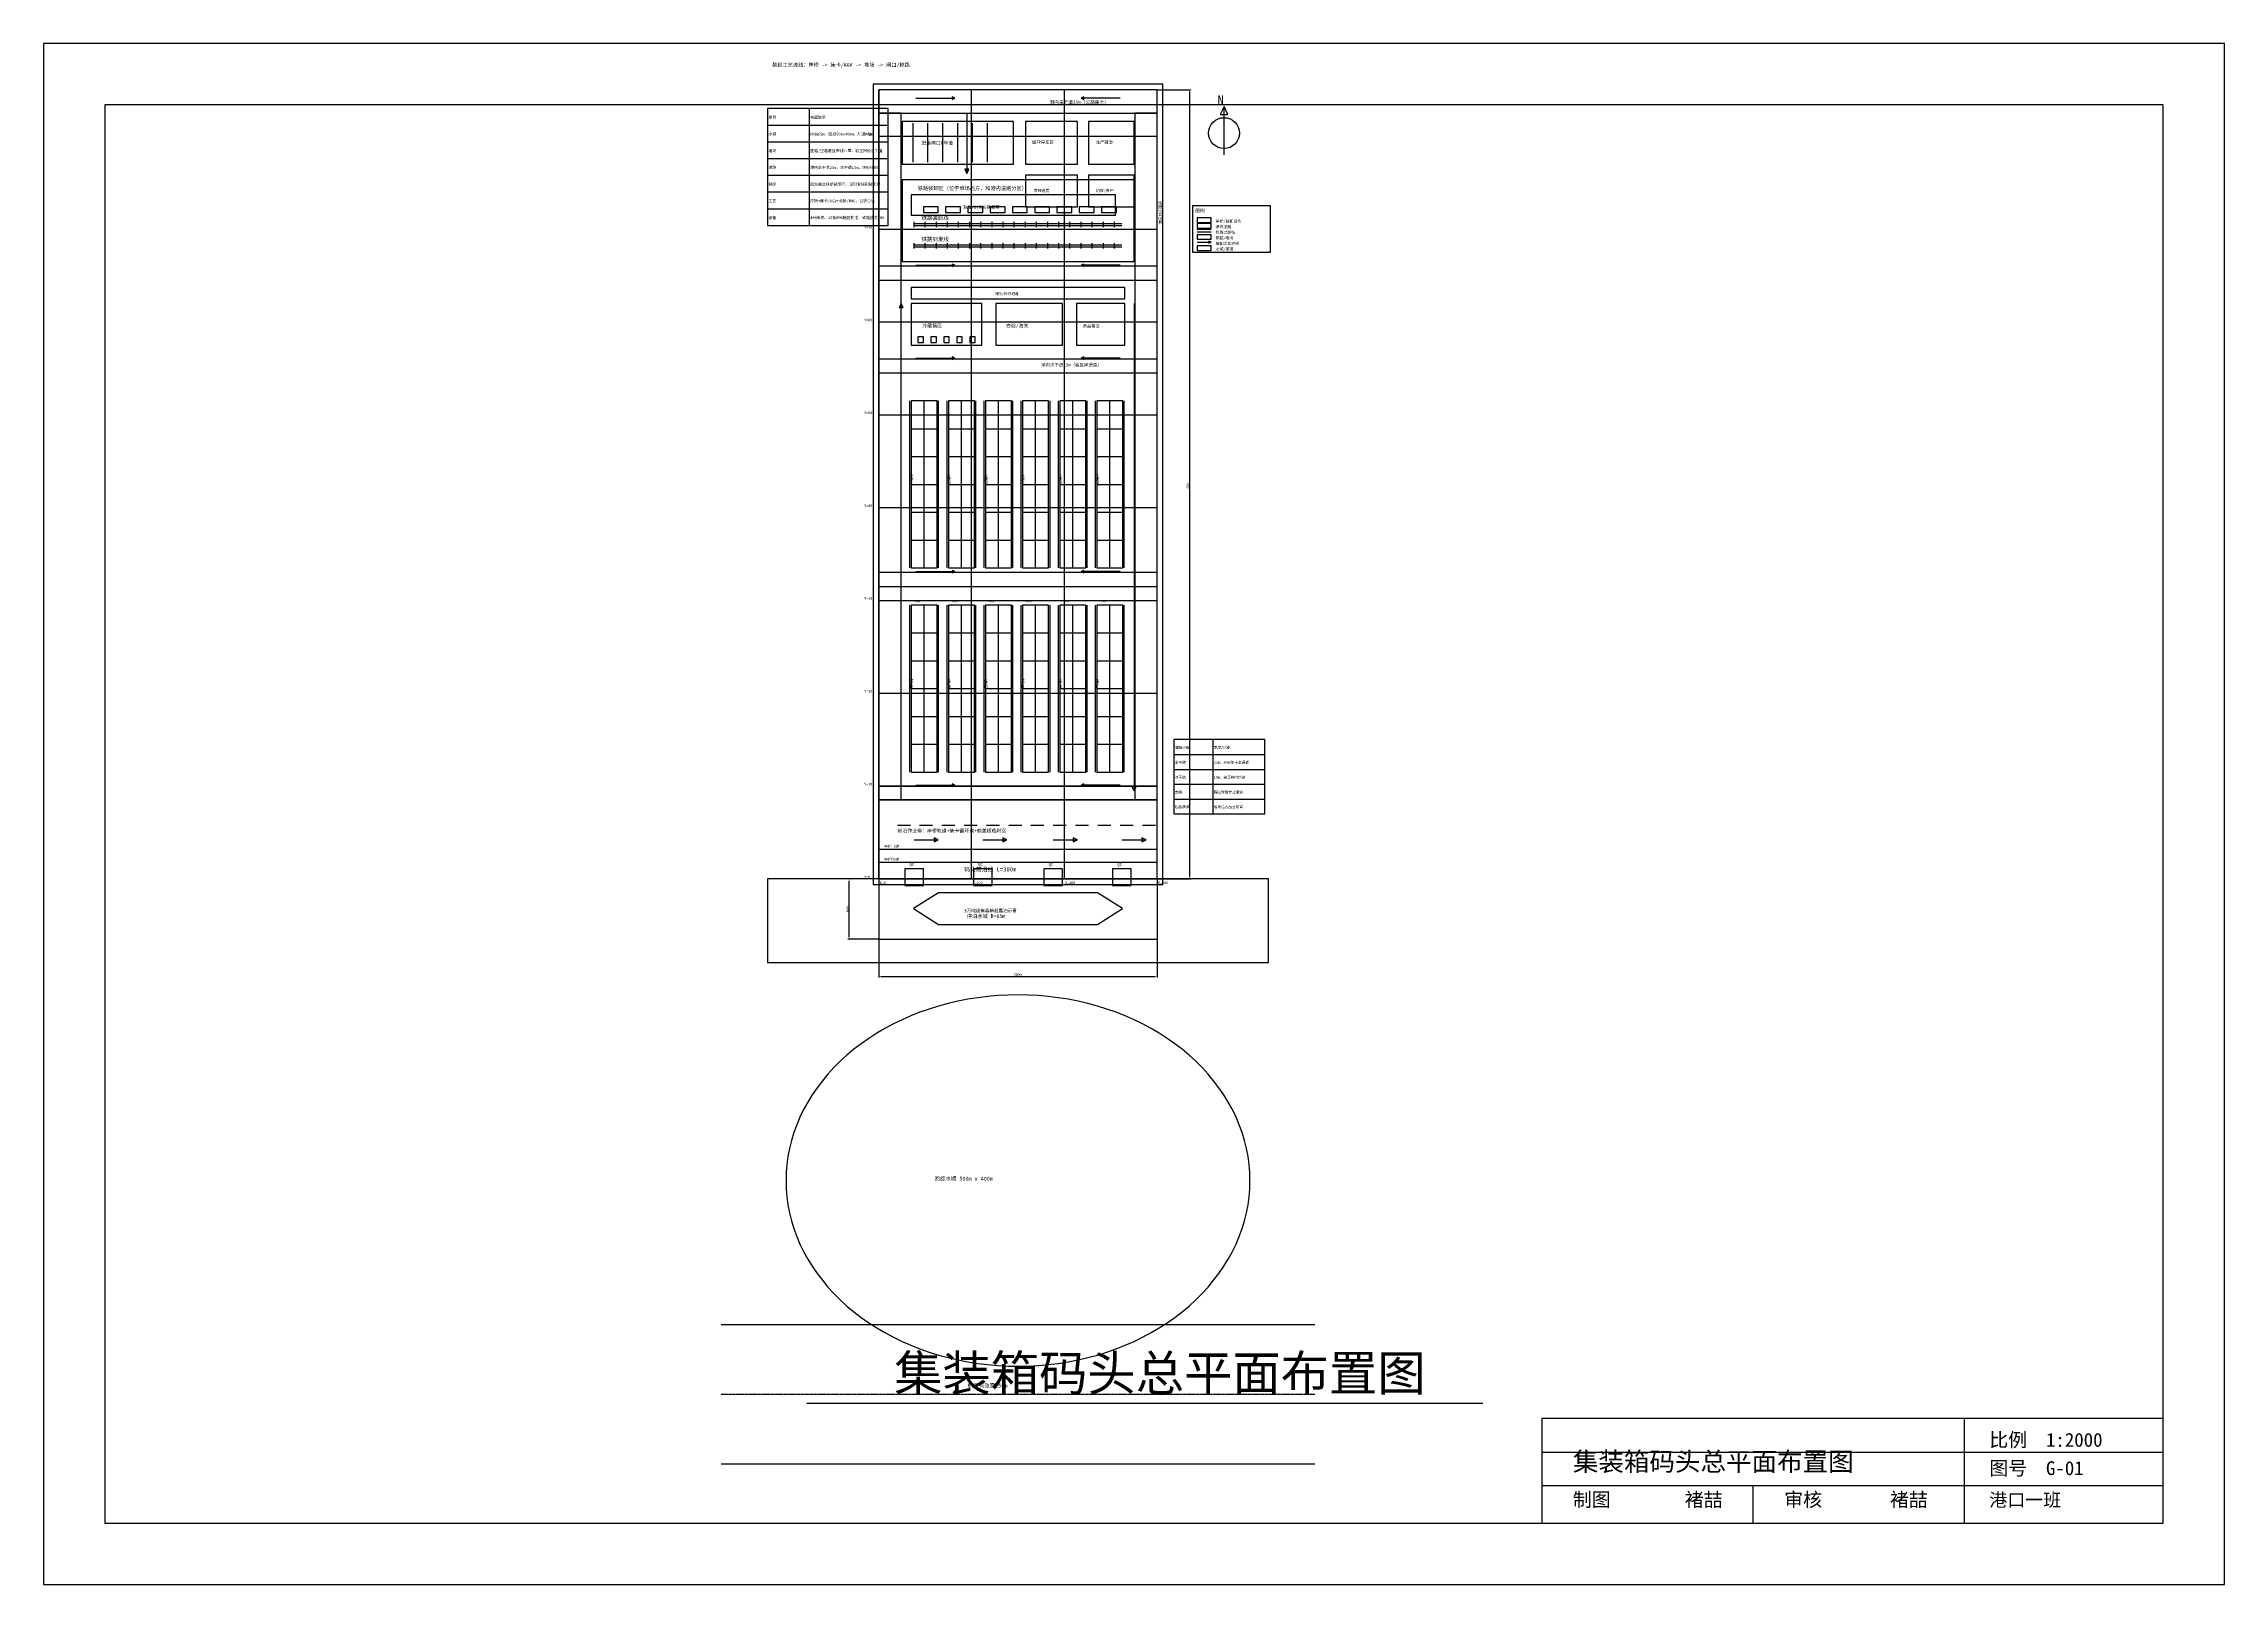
# Model space of a CAD drawing. Header units: metres. Extents: x -900 to 1450, y -760 to 900.
import ezdxf

# ---------------------------------------------------------------- set-up
doc = ezdxf.new("R2010")
doc.units = ezdxf.units.M
doc.linetypes.add('CENTER', pattern=[2, 1.25, -0.25, 0.25, -0.25])
doc.linetypes.add('DASHED', pattern=[0.75, 0.5, -0.25])
for name, color, linetype in [('BORDER', 7, 'Continuous'), ('CENTER', 7, 'Continuous'), ('CONTROL', 7, 'Continuous'), ('DIM', 7, 'Continuous'), ('EQUIPMENT', 7, 'Continuous'), ('LAND', 7, 'Continuous'), ('PROCESS', 7, 'Continuous'), ('RAIL', 7, 'Continuous'), ('ROAD', 7, 'Continuous'), ('STRUCTURE', 7, 'Continuous'), ('TEXT', 7, 'Continuous'), ('WATER', 7, 'Continuous')]:
    doc.layers.add(name, color=color, linetype=linetype)
doc.styles.add('CN-SIMSUN', font='SimSun.ttf')
doc.styles.get("Standard").update_dxf_attribs({"font": 'arial.ttf'})
doc.dimstyles.new('ISO-25', dxfattribs={"dimtxt": 2.5, "dimasz": 2.5, "dimexe": 1.25, "dimexo": 0.625, "dimtad": 1, "dimtxsty": 'Standard', "dimcen": 2.5, "dimadec": 0, "dimazin": 0, "dimtfac": 1, "dimtmove": 0, "dimatfit": 3, "dimfxl": 1, "dimarcsym": 0})

# ---------------------------------------------------------------- blocks, each defined once
blk = doc.blocks.new('*D1')
at = {"layer": 'Defpoints', "color": 0, "transparency": 16777216}
for p in [(0, 0), (300, 0), (300, -105)]:
    blk.add_point(p, dxfattribs=at)
at = {"layer": 'DIM', "color": 0, "lineweight": -2, "transparency": 16777216}
for p, q in [((0, -0.6), (0, -106.2)), ((300, -0.6), (300, -106.2)), ((2.5, -105), (297.5, -105))]:
    blk.add_line(p, q, dxfattribs=at)
at = {"layer": 'DIM', "color": 0, "transparency": 16777216}
for points in [[(2.5, -104.6), (2.5, -105.4), (0, -105)], [(297.5, -104.6), (297.5, -105.4), (300, -105)]]:
    blk.add_solid(points, dxfattribs=at)
at = {"layer": 'DIM', "color": 0, "transparency": 16777216, "insert": (150, -103.1), "char_height": 2.5, "attachment_point": 5}
blk.add_mtext('300m', dxfattribs=at)
blk = doc.blocks.new('*D2')
at = {"layer": 'Defpoints', "color": 0, "transparency": 16777216}
for p in [(300, 850), (335, 850), (300, 0)]:
    blk.add_point(p, dxfattribs=at)
at = {"layer": 'DIM', "color": 0, "lineweight": -2, "transparency": 16777216}
for p, q in [((300.6, 850), (336.3, 850)), ((335, 2.5), (335, 847.5)), ((300.6, 0), (336.3, 0))]:
    blk.add_line(p, q, dxfattribs=at)
at = {"layer": 'DIM', "color": 0, "transparency": 16777216}
for points in [[(334.6, 847.5), (335.4, 847.5), (335, 850)], [(334.6, 2.5), (335.4, 2.5), (335, 0)]]:
    blk.add_solid(points, dxfattribs=at)
at = {"layer": 'DIM', "color": 0, "transparency": 16777216, "insert": (333.1, 425), "char_height": 2.5, "attachment_point": 5, "rotation": 90}
blk.add_mtext('850m', dxfattribs=at)
blk = doc.blocks.new('*D3')
at = {"layer": 'Defpoints', "color": 0, "transparency": 16777216}
for p in [(0, 0), (-32, 0), (0, -65)]:
    blk.add_point(p, dxfattribs=at)
at = {"layer": 'DIM', "color": 0, "lineweight": -2, "transparency": 16777216}
for p, q in [((-0.6, 0), (-33.3, 0)), ((-32, -62.5), (-32, -2.5)), ((-0.6, -65), (-33.3, -65))]:
    blk.add_line(p, q, dxfattribs=at)
at = {"layer": 'DIM', "color": 0, "transparency": 16777216}
for points in [[(-32.4, -2.5), (-31.6, -2.5), (-32, 0)], [(-32.4, -62.5), (-31.6, -62.5), (-32, -65)]]:
    blk.add_solid(points, dxfattribs=at)
at = {"layer": 'DIM', "color": 0, "transparency": 16777216, "insert": (-33.9, -32.5), "char_height": 2.5, "attachment_point": 5, "rotation": 90}
blk.add_mtext('65m', dxfattribs=at)

msp = doc.modelspace()

# ---------------------------------------------------------------- linework, layer by layer
at = {"layer": 'BORDER'}
for p, q in [((-75, 830), (-75, 704)), ((-120, 812), (10, 812)), ((37, 772), (37, 814)), ((53, 772), (53, 814)), ((69, 772), (69, 814)), ((85, 772), (85, 814)), ((101, 772), (101, 814)), ((117, 772), (117, 814)), ((-120, 794), (10, 794)), ((-120, 776), (10, 776)), ((-120, 758), (10, 758)), ((-120, 740), (10, 740)), ((-120, 722), (10, 722)), ((360, 150), (360, 70)), ((318, 134), (416, 134)), ((318, 118), (416, 118)), ((318, 102), (416, 102)), ((318, 86), (416, 86)), ((-77.5, -564.818), (651, -564.818)), ((1169.88, -694.2), (1169.88, -581.333)), ((714.45, -617.45), (1384.2, -617.45)), ((714.45, -653.568), (1384.2, -653.568)), ((942.165, -694.2), (942.165, -653.568))]:
    msp.add_line(p, q, dxfattribs=at)
for points in [[(-900, -760), (1450, -760), (1450, 899.81), (-900, 899.81), (-900, -760)], [(-6, -6), (306, -6), (306, 856), (-6, 856), (-6, -6)], [(-834.2, -694.2), (1384.2, -694.2), (1384.2, 834.01), (-834.2, 834.01), (-834.2, -694.2)], [(-120, 704), (10, 704), (10, 830), (-120, 830), (-120, 704)], [(338, 675), (422, 675), (422, 725), (338, 725), (338, 675)], [(318, 70), (416, 70), (416, 150), (318, 150), (318, 70)], [(714.45, -694.2), (1384.2, -694.2), (1384.2, -581.333), (714.45, -581.333), (714.45, -694.2)]]:
    msp.add_lwpolyline(points, close=True, dxfattribs=at)
at = {"layer": 'CENTER'}
for p, q in [((49, 335), (49, 515)), ((89, 335), (89, 515)), ((129, 335), (129, 515)), ((169, 335), (169, 515)), ((209, 335), (209, 515)), ((249, 335), (249, 515)), ((35, 485), (63, 485)), ((75, 485), (103, 485)), ((115, 485), (143, 485)), ((155, 485), (183, 485)), ((195, 485), (223, 485)), ((235, 485), (263, 485)), ((35, 455), (63, 455)), ((75, 455), (103, 455)), ((115, 455), (143, 455)), ((155, 455), (183, 455)), ((195, 455), (223, 455)), ((235, 455), (263, 455)), ((35, 425), (63, 425)), ((75, 425), (103, 425)), ((115, 425), (143, 425)), ((155, 425), (183, 425)), ((195, 425), (223, 425)), ((235, 425), (263, 425)), ((35, 395), (63, 395)), ((75, 395), (103, 395)), ((115, 395), (143, 395)), ((155, 395), (183, 395)), ((195, 395), (223, 395)), ((235, 395), (263, 395)), ((35, 365), (63, 365)), ((75, 365), (103, 365)), ((115, 365), (143, 365)), ((155, 365), (183, 365)), ((195, 365), (223, 365)), ((235, 365), (263, 365)), ((49, 115), (49, 295)), ((89, 115), (89, 295)), ((129, 115), (129, 295)), ((169, 115), (169, 295)), ((209, 115), (209, 295)), ((249, 115), (249, 295)), ((35, 265), (63, 265)), ((75, 265), (103, 265)), ((115, 265), (143, 265)), ((155, 265), (183, 265)), ((195, 265), (223, 265)), ((235, 265), (263, 265)), ((35, 235), (63, 235)), ((75, 235), (103, 235)), ((115, 235), (143, 235)), ((155, 235), (183, 235)), ((195, 235), (223, 235)), ((235, 235), (263, 235)), ((35, 205), (63, 205)), ((75, 205), (103, 205)), ((115, 205), (143, 205)), ((155, 205), (183, 205)), ((195, 205), (223, 205)), ((235, 205), (263, 205)), ((35, 175), (63, 175)), ((75, 175), (103, 175)), ((115, 175), (143, 175)), ((155, 175), (183, 175)), ((195, 175), (223, 175)), ((235, 175), (263, 175)), ((35, 145), (63, 145)), ((75, 145), (103, 145)), ((115, 145), (143, 145)), ((155, 145), (183, 145)), ((195, 145), (223, 145)), ((235, 145), (263, 145))]:
    msp.add_line(p, q, dxfattribs=at)
at = {"layer": 'CENTER', "linetype": 'CENTER'}
msp.add_line((-170, -555), (470, -555), dxfattribs=at)
at = {"layer": 'CENTER'}
for points in [[(48, 718), (64, 718), (64, 724), (48, 724), (48, 718)], [(72, 718), (88, 718), (88, 724), (72, 724), (72, 718)], [(96, 718), (112, 718), (112, 724), (96, 724), (96, 718)], [(120, 718), (136, 718), (136, 724), (120, 724), (120, 718)], [(144, 718), (160, 718), (160, 724), (144, 724), (144, 718)], [(168, 718), (184, 718), (184, 724), (168, 724), (168, 718)], [(192, 718), (208, 718), (208, 724), (192, 724), (192, 718)], [(216, 718), (232, 718), (232, 724), (216, 724), (216, 718)], [(240, 718), (256, 718), (256, 724), (240, 724), (240, 718)], [(343, 689), (358, 689), (358, 694), (343, 694), (343, 689)], [(35, 335), (63, 335), (63, 515), (35, 515), (35, 335)], [(75, 335), (103, 335), (103, 515), (75, 515), (75, 335)], [(115, 335), (143, 335), (143, 515), (115, 515), (115, 335)], [(155, 335), (183, 335), (183, 515), (155, 515), (155, 335)], [(195, 335), (223, 335), (223, 515), (195, 515), (195, 335)], [(235, 335), (263, 335), (263, 515), (235, 515), (235, 335)], [(35, 115), (63, 115), (63, 295), (35, 295), (35, 115)], [(75, 115), (103, 115), (103, 295), (75, 295), (75, 115)], [(115, 115), (143, 115), (143, 295), (115, 295), (115, 115)], [(155, 115), (183, 115), (183, 295), (155, 295), (155, 115)], [(195, 115), (223, 115), (223, 295), (195, 295), (195, 115)], [(235, 115), (263, 115), (263, 295), (235, 295), (235, 115)]]:
    msp.add_lwpolyline(points, close=True, dxfattribs=at)
at = {"layer": 'CONTROL', "linetype": 'DASHED'}
for p, q in [((0, 0), (0, 850)), ((100, 0), (100, 850)), ((200, 0), (200, 850)), ((300, 0), (300, 850)), ((0, 800), (300, 800)), ((0, 700), (300, 700)), ((0, 600), (300, 600)), ((0, 500), (300, 500)), ((0, 400), (300, 400)), ((0, 300), (300, 300)), ((0, 200), (300, 200)), ((0, 100), (300, 100)), ((0, 0), (300, 0))]:
    msp.add_line(p, q, dxfattribs=at)
at = {"layer": 'EQUIPMENT'}
for points in [[(35, 715), (255, 715), (255, 737), (35, 737), (35, 715)], [(343, 707), (358, 707), (358, 712), (343, 712), (343, 707)], [(42, 578), (48, 578), (48, 584), (42, 584), (42, 578)], [(56, 578), (62, 578), (62, 584), (56, 584), (56, 578)], [(70, 578), (76, 578), (76, 584), (70, 584), (70, 578)], [(84, 578), (90, 578), (90, 584), (84, 584), (84, 578)], [(98, 578), (104, 578), (104, 584), (98, 584), (98, 578)], [(28, -7), (48, -7), (48, 11), (28, 11), (28, -7)], [(102, -7), (122, -7), (122, 11), (102, 11), (102, -7)], [(178, -7), (198, -7), (198, 11), (178, 11), (178, -7)], [(252, -7), (272, -7), (272, 11), (252, 11), (252, -7)]]:
    msp.add_lwpolyline(points, close=True, dxfattribs=at)
at = {"layer": 'LAND'}
msp.add_lwpolyline([(0, 0), (300, 0), (300, 850), (0, 850), (0, 0)], close=True, dxfattribs=at)
at = {"layer": 'PROCESS'}
for p, q in [((40, 841), (82, 841)), ((95, 825), (95, 760)), ((260, 841), (218, 841)), ((343, 686), (358, 686)), ((40, 661), (82, 661)), ((260, 661), (218, 661)), ((24, 95), (24, 620)), ((275, 620), (275, 95)), ((40, 561), (82, 561)), ((260, 561), (218, 561)), ((40, 331), (82, 331)), ((260, 331), (218, 331)), ((40, 101), (82, 101)), ((260, 101), (218, 101)), ((38, 42), (64, 42)), ((112, 42), (138, 42)), ((188, 42), (214, 42)), ((262, 42), (288, 42))]:
    msp.add_line(p, q, dxfattribs=at)
for points in [[(82, 841), (79.119, 842.392), (79.119, 839.608), (82, 841)], [(218, 841), (220.881, 839.608), (220.881, 842.392), (218, 841)], [(95, 760), (97.175, 764.502), (92.825, 764.502), (95, 760)], [(358, 686), (355.659, 687.131), (355.659, 684.869), (358, 686)], [(82, 661), (79.119, 662.392), (79.119, 659.608), (82, 661)], [(218, 661), (220.881, 659.608), (220.881, 662.392), (218, 661)], [(24, 620), (21.825, 615.498), (26.175, 615.498), (24, 620)], [(82, 561), (79.119, 562.392), (79.119, 559.608), (82, 561)], [(218, 561), (220.881, 559.608), (220.881, 562.392), (218, 561)], [(82, 331), (79.119, 332.392), (79.119, 329.608), (82, 331)], [(218, 331), (220.881, 329.608), (220.881, 332.392), (218, 331)], [(82, 101), (79.119, 102.392), (79.119, 99.608), (82, 101)], [(218, 101), (220.881, 99.608), (220.881, 102.392), (218, 101)], [(275, 95), (277.175, 99.502), (272.825, 99.502), (275, 95)], [(64, 42), (59.498, 44.175), (59.498, 39.825), (64, 42)], [(138, 42), (133.498, 44.175), (133.498, 39.825), (138, 42)], [(214, 42), (209.498, 44.175), (209.498, 39.825), (214, 42)], [(288, 42), (283.498, 44.175), (283.498, 39.825), (288, 42)]]:
    msp.add_lwpolyline(points, close=True, dxfattribs=at)
at = {"layer": 'RAIL'}
for p, q in [((38, 702.2), (38, 707.8)), ((38, 706.2), (262, 706.2)), ((50, 702.2), (50, 707.8)), ((62, 702.2), (62, 707.8)), ((74, 702.2), (74, 707.8)), ((86, 702.2), (86, 707.8)), ((98, 702.2), (98, 707.8)), ((110, 702.2), (110, 707.8)), ((122, 702.2), (122, 707.8)), ((134, 702.2), (134, 707.8)), ((146, 702.2), (146, 707.8)), ((158, 702.2), (158, 707.8)), ((170, 702.2), (170, 707.8)), ((182, 702.2), (182, 707.8)), ((194, 702.2), (194, 707.8)), ((206, 702.2), (206, 707.8)), ((218, 702.2), (218, 707.8)), ((230, 702.2), (230, 707.8)), ((242, 702.2), (242, 707.8)), ((254, 702.2), (254, 707.8)), ((38, 703.8), (262, 703.8)), ((38, 679.2), (38, 684.8)), ((38, 683.2), (262, 683.2)), ((50, 679.2), (50, 684.8)), ((62, 679.2), (62, 684.8)), ((74, 679.2), (74, 684.8)), ((86, 679.2), (86, 684.8)), ((98, 679.2), (98, 684.8)), ((110, 679.2), (110, 684.8)), ((122, 679.2), (122, 684.8)), ((134, 679.2), (134, 684.8)), ((146, 679.2), (146, 684.8)), ((158, 679.2), (158, 684.8)), ((170, 679.2), (170, 684.8)), ((182, 679.2), (182, 684.8)), ((194, 679.2), (194, 684.8)), ((206, 679.2), (206, 684.8)), ((218, 679.2), (218, 684.8)), ((230, 679.2), (230, 684.8)), ((242, 679.2), (242, 684.8)), ((254, 679.2), (254, 684.8)), ((343, 700), (358, 700)), ((343, 697), (358, 697)), ((38, 680.8), (262, 680.8)), ((33.5, 335), (33.5, 515)), ((64.5, 335), (64.5, 515)), ((73.5, 335), (73.5, 515)), ((104.5, 335), (104.5, 515)), ((113.5, 335), (113.5, 515)), ((144.5, 335), (144.5, 515)), ((153.5, 335), (153.5, 515)), ((184.5, 335), (184.5, 515)), ((193.5, 335), (193.5, 515)), ((224.5, 335), (224.5, 515)), ((233.5, 335), (233.5, 515)), ((264.5, 335), (264.5, 515)), ((33.5, 115), (33.5, 295)), ((64.5, 115), (64.5, 295)), ((73.5, 115), (73.5, 295)), ((104.5, 115), (104.5, 295)), ((113.5, 115), (113.5, 295)), ((144.5, 115), (144.5, 295)), ((153.5, 115), (153.5, 295)), ((184.5, 115), (184.5, 295)), ((193.5, 115), (193.5, 295)), ((224.5, 115), (224.5, 295)), ((233.5, 115), (233.5, 295)), ((264.5, 115), (264.5, 295)), ((0, 32), (300, 32)), ((0, 18), (300, 18))]:
    msp.add_line(p, q, dxfattribs=at)
at = {"layer": 'ROAD'}
for p, q in [((20, 58), (34, 58)), ((44, 58), (58, 58)), ((68, 58), (82, 58)), ((92, 58), (106, 58)), ((116, 58), (130, 58)), ((140, 58), (154, 58)), ((164, 58), (178, 58)), ((188, 58), (202, 58)), ((212, 58), (226, 58)), ((236, 58), (250, 58)), ((260, 58), (274, 58)), ((284, 58), (298, 58))]:
    msp.add_line(p, q, dxfattribs=at)
for points in [[(0, 825), (300, 825), (300, 850), (0, 850), (0, 825)], [(0, 85), (24, 85), (24, 825), (0, 825), (0, 85)], [(276, 85), (300, 85), (300, 825), (276, 825), (276, 85)], [(25, 770), (145, 770), (145, 816), (25, 816), (25, 770)], [(343, 701), (358, 701), (358, 706), (343, 706), (343, 701)], [(0, 645), (300, 645), (300, 660), (0, 660), (0, 645)], [(35, 625), (265, 625), (265, 637), (35, 637), (35, 625)], [(0, 545), (300, 545), (300, 560), (0, 560), (0, 545)], [(0, 315), (300, 315), (300, 330), (0, 330), (0, 315)], [(0, 85), (300, 85), (300, 100), (0, 100), (0, 85)], [(0, 0), (300, 0), (300, 85), (0, 85), (0, 0)]]:
    msp.add_lwpolyline(points, close=True, dxfattribs=at)
at = {"layer": 'STRUCTURE'}
msp.add_line((0, 0), (300, 0), dxfattribs=at)
for points in [[(158, 770), (214, 770), (214, 816), (158, 816), (158, 770)], [(226, 770), (275, 770), (275, 816), (226, 816), (226, 770)], [(25, 665), (275, 665), (275, 753), (25, 753), (25, 665)], [(158, 724), (214, 724), (214, 758), (158, 758), (158, 724)], [(226, 724), (275, 724), (275, 758), (226, 758), (226, 724)], [(35, 575), (111, 575), (111, 620), (35, 620), (35, 575)], [(126, 575), (198, 575), (198, 620), (126, 620), (126, 575)], [(213, 575), (265, 575), (265, 620), (213, 620), (213, 575)]]:
    msp.add_lwpolyline(points, close=True, dxfattribs=at)
at = {"layer": 'TEXT'}
msp.add_line((372, 780), (372, 832), dxfattribs=at)
msp.add_lwpolyline([(372, 832), (367.929, 823.572), (376.071, 823.572), (372, 832)], close=True, dxfattribs=at)
msp.add_circle((372, 803.4), 16.64, dxfattribs=at)
at = {"layer": 'WATER'}
for p, q in [((0, -65), (300, -65)), ((-170, -480), (470, -480)), ((-170, -630), (470, -630))]:
    msp.add_line(p, q, dxfattribs=at)
for points in [[(343, 677), (358, 677), (358, 682), (343, 682), (343, 677)], [(-120, -90), (420, -90), (420, 0), (-120, 0), (-120, -90)], [(64.5, -49), (235.5, -49), (262.5, -32), (235.5, -15), (64.5, -15), (37.5, -32), (64.5, -49)], [(400, -325), (399.762, -316.276), (399.049, -307.569), (397.861, -298.895), (396.202, -290.27), (394.074, -281.712), (391.481, -273.236), (388.429, -264.859), (384.923, -256.596), (380.97, -248.463), (376.577, -240.476), (371.753, -232.65), (366.506, -225), (360.848, -217.54), (354.788, -210.285), (348.338, -203.248), (341.511, -196.442), (334.319, -189.882), (326.777, -183.579), (318.898, -177.545), (310.697, -171.791), (302.19, -166.329), (293.394, -161.17), (284.325, -156.322), (275, -151.795), (265.437, -147.598), (255.655, -143.738), (245.671, -140.224), (235.505, -137.061), (225.176, -134.257), (214.705, -131.815), (204.11, -129.741), (193.412, -128.038), (182.632, -126.711), (171.789, -125.761), (160.905, -125.19), (150, -125), (139.095, -125.19), (128.211, -125.761), (117.368, -126.711), (106.588, -128.038), (95.89, -129.741), (85.295, -131.815), (74.824, -134.257), (64.495, -137.061), (54.329, -140.224), (44.345, -143.738), (34.563, -147.598), (25, -151.795), (15.675, -156.322), (6.606, -161.17), (-2.19, -166.329), (-10.697, -171.791), (-18.898, -177.545), (-26.777, -183.579), (-34.319, -189.882), (-41.511, -196.442), (-48.338, -203.248), (-54.788, -210.285), (-60.848, -217.54), (-66.506, -225), (-71.753, -232.65), (-76.577, -240.476), (-80.97, -248.463), (-84.923, -256.596), (-88.429, -264.859), (-91.481, -273.236), (-94.074, -281.712), (-96.202, -290.27), (-97.861, -298.895), (-99.049, -307.569), (-99.762, -316.276), (-100, -325), (-99.762, -333.724), (-99.049, -342.431), (-97.861, -351.105), (-96.202, -359.73), (-94.074, -368.288), (-91.481, -376.764), (-88.429, -385.141), (-84.923, -393.404), (-80.97, -401.537), (-76.577, -409.524), (-71.753, -417.35), (-66.506, -425), (-60.848, -432.46), (-54.788, -439.715), (-48.338, -446.752), (-41.511, -453.558), (-34.319, -460.118), (-26.777, -466.421), (-18.898, -472.455), (-10.697, -478.209), (-2.19, -483.671), (6.606, -488.83), (15.675, -493.678), (25, -498.205), (34.563, -502.402), (44.345, -506.262), (54.329, -509.776), (64.495, -512.939), (74.824, -515.743), (85.295, -518.185), (95.89, -520.259), (106.588, -521.962), (117.368, -523.289), (128.211, -524.239), (139.095, -524.81), (150, -525), (160.905, -524.81), (171.789, -524.239), (182.632, -523.289), (193.412, -521.962), (204.11, -520.259), (214.705, -518.185), (225.176, -515.743), (235.505, -512.939), (245.671, -509.776), (255.655, -506.262), (265.437, -502.402), (275, -498.205), (284.325, -493.678), (293.394, -488.83), (302.19, -483.671), (310.697, -478.209), (318.898, -472.455), (326.777, -466.421), (334.319, -460.118), (341.511, -453.558), (348.338, -446.752), (354.788, -439.715), (360.848, -432.46), (366.506, -425), (371.753, -417.35), (376.577, -409.524), (380.97, -401.537), (384.923, -393.404), (388.429, -385.141), (391.481, -376.764), (394.074, -368.288), (396.202, -359.73), (397.861, -351.105), (399.049, -342.431), (399.762, -333.724), (400, -325)]]:
    msp.add_lwpolyline(points, close=True, dxfattribs=at)

# ---------------------------------------------------------------- texts
at = {"layer": 'CONTROL', "style": 'CN-SIMSUN'}
for s, p in [('Y=800', (-15.68, 800.7)), ('Y=700', (-15.68, 700.7)), ('Y=600', (-15.68, 600.7)), ('Y=500', (-15.68, 500.7)), ('Y=400', (-15.68, 400.7)), ('Y=300', (-15.68, 300.7)), ('Y=200', (-15.68, 200.7)), ('Y=100', (-15.68, 100.7)), ('Y=0', (-15.68, 0.7)), ('X=0', (0.84, -5.6)), ('X=100', (100.84, -5.6)), ('X=200', (200.84, -5.6)), ('X=300', (300.84, -5.6))]:
    msp.add_text(s, height=2.8, dxfattribs=at).set_placement(p)
at = {"layer": 'TEXT', "style": 'CN-SIMSUN'}
for s, height, p in [('装卸工艺流线：岸桥 -> 集卡/AGV -> 堆场 -> 闸口/铁路', 4, (-115, 875)), ('港内主干道25m（公路集卡）', 3.6, (184, 835)), ('N', 9.36, (365.24, 834.6)), ('项目', 3, (-118.95, 818.84)), ('水域', 3, (-118.95, 800.84)), ('布置说明', 3, (-73.95, 818.84)), ('停泊65m，回旋500x400m，航道150m', 3, (-73.95, 800.84)), ('堆场', 3, (-118.95, 782.84)), ('重箱/空箱垂直岸线布置，箱区间设次干道', 3, (-73.95, 782.84)), ('进港闸口6车道', 3.7, (46, 791)), ('缓冲停车区', 3.4, (165, 792)), ('生产辅助', 3.2, (234, 792)), ('道路', 3, (-118.95, 764.84)), ('港内主干道25m，次干道15m，环形组织', 3, (-73.95, 764.84)), ('铁路', 3, (-118.95, 746.84)), ('工艺', 3, (-118.95, 728.84)), ('后方独立铁路装卸区，设到发线和装卸线', 3, (-73.95, 746.84)), ('岸桥+集卡/AGV+场桥/RMG，公铁分流', 3, (-73.95, 728.84)), ('铁路装卸区（位于堆场后方，和港内道路分区）', 4, (42, 742)), ('管理用房', 3, (167, 740)), ('机修/备件', 3, (234, 740)), ('设备', 3, (-118.95, 710.84)), ('4台岸桥、12条RMG箱区轨道、铁路换装RMG', 3, (-73.95, 710.84)), ('铁路装卸线', 4.2, (46, 710)), ('轨道吊/RMG换装带', 3.4, (91, 722)), ('图例', 3.6, (341, 718)), ('岸桥/装卸设备', 3, (363, 707)), ('铁路到发线', 4.2, (46, 687)), ('铁路装卸线', 3, (363, 695)), ('箱区/堆场', 3, (363, 689)), ('港内道路', 3, (363, 701)), ('装卸工艺流线', 3, (363, 683)), ('水域/航道', 3, (363, 677)), ('消防/检修通道', 2.8, (125, 629)), ('冷藏箱区', 3.8, (47, 594)), ('查验/海关', 3.8, (137, 594)), ('危品箱区', 3.2, (220, 594)), ('港内次干道15m（箱区间道路）', 3.4, (175, 552)), ('RMG', 2.4, (39, 298)), ('RMG', 2.4, (79, 298)), ('RMG', 2.4, (119, 298)), ('RMG', 2.4, (159, 298)), ('RMG', 2.4, (199, 298)), ('RMG', 2.4, (239, 298)), ('道路分级', 2.8, (318.98, 140.08)), ('宽度/功能', 2.8, (360.98, 140.08)), ('主干道', 2.8, (318.98, 124.08)), ('25m，环形集卡主通道', 2.8, (360.98, 124.08)), ('支路', 2.8, (318.98, 92.08)), ('次干道', 2.8, (318.98, 108.08)), ('箱区端部作业通道', 2.8, (360.98, 92.08)), ('15m，箱区横向连接', 2.8, (360.98, 108.08)), ('铁路通道', 2.8, (318.98, 76.08)), ('堆场后方独立布置', 2.8, (360.98, 76.08)), ('前沿作业带：岸桥轨道+集卡循环道+舱盖板临时区', 3.8, (20, 50)), ('岸桥陆侧轨', 2.4, (6, 34)), ('岸桥海侧轨', 2.4, (6, 20)), ('QC', 3.2, (33, 14)), ('码头前沿线 L=300m', 4.5, (92, 8)), ('QC', 3.2, (107, 14)), ('QC', 3.2, (183, 14)), ('QC', 3.2, (257, 14)), ('3万吨级集装箱船靠泊示意', 3.5, (92, -36)), ('停泊水域 B=65m', 4, (95, -42)), ('回旋水域 500m x 400m', 4.2, (60, -325)), ('集装箱码头总平面布置图', 38.17562, (16.5, -551.456)), ('航道有效宽150m', 4.2, (96, -548)), ('比例  1:2000', 14.9383, (1196.67, -611.807)), ('集装箱码头总平面布置图', 20.16669, (747.938, -637.766)), ('图号  G-01', 14.9383, (1196.67, -642.281)), ('制图', 14.9383, (747.938, -676.141)), ('褚喆', 14.9383, (868.493, -676.141)), ('审核', 14.9383, (975.653, -676.141)), ('褚喆', 14.9383, (1089.51, -676.141)), ('港口一班', 14.1914, (1196.67, -676.141))]:
    msp.add_text(s, height=height, dxfattribs=at).set_placement(p)
for s, p in [('港区封闭围网', (305, 705)), ('空箱1', (36.8, 425)), ('空箱2', (76.8, 425)), ('空箱3', (116.8, 425)), ('空箱4', (156.8, 425)), ('空箱5', (196.8, 425)), ('空箱6', (236.8, 425)), ('重箱1', (36.8, 205)), ('重箱2', (76.8, 205)), ('重箱3', (116.8, 205)), ('重箱4', (156.8, 205)), ('重箱5', (196.8, 205)), ('重箱6', (236.8, 205))]:
    msp.add_text(s, height=3, rotation=90, dxfattribs=at).set_placement(p)

# ---------------------------------------------------------------- dimensions: what is measured, and where the dimension line sits
at = {"layer": 'DIM'}
for base, p1, p2, text, picture, middle in [((335, 850), (300, 0), (300, 850), '850m', '*D2', (333.099, 425)), ((-32, 0), (0, -65), (0, 0), '65m', '*D3', (-33.901, -32.5))]:
    dim = msp.add_linear_dim(base=base, p1=p1, p2=p2, angle=90, text=text, dimstyle='ISO-25', dxfattribs=at)
    dim.commit()
    dim.dimension.update_dxf_attribs({"geometry": picture, "text_midpoint": middle})
dim = msp.add_linear_dim(base=(300, -105), p1=(0, 0), p2=(300, 0), text='300m', dimstyle='ISO-25', dxfattribs=at)
dim.commit()
dim.dimension.update_dxf_attribs({"geometry": '*D1', "text_midpoint": (150, -103.098)})

doc.saveas('drawing.dxf')
